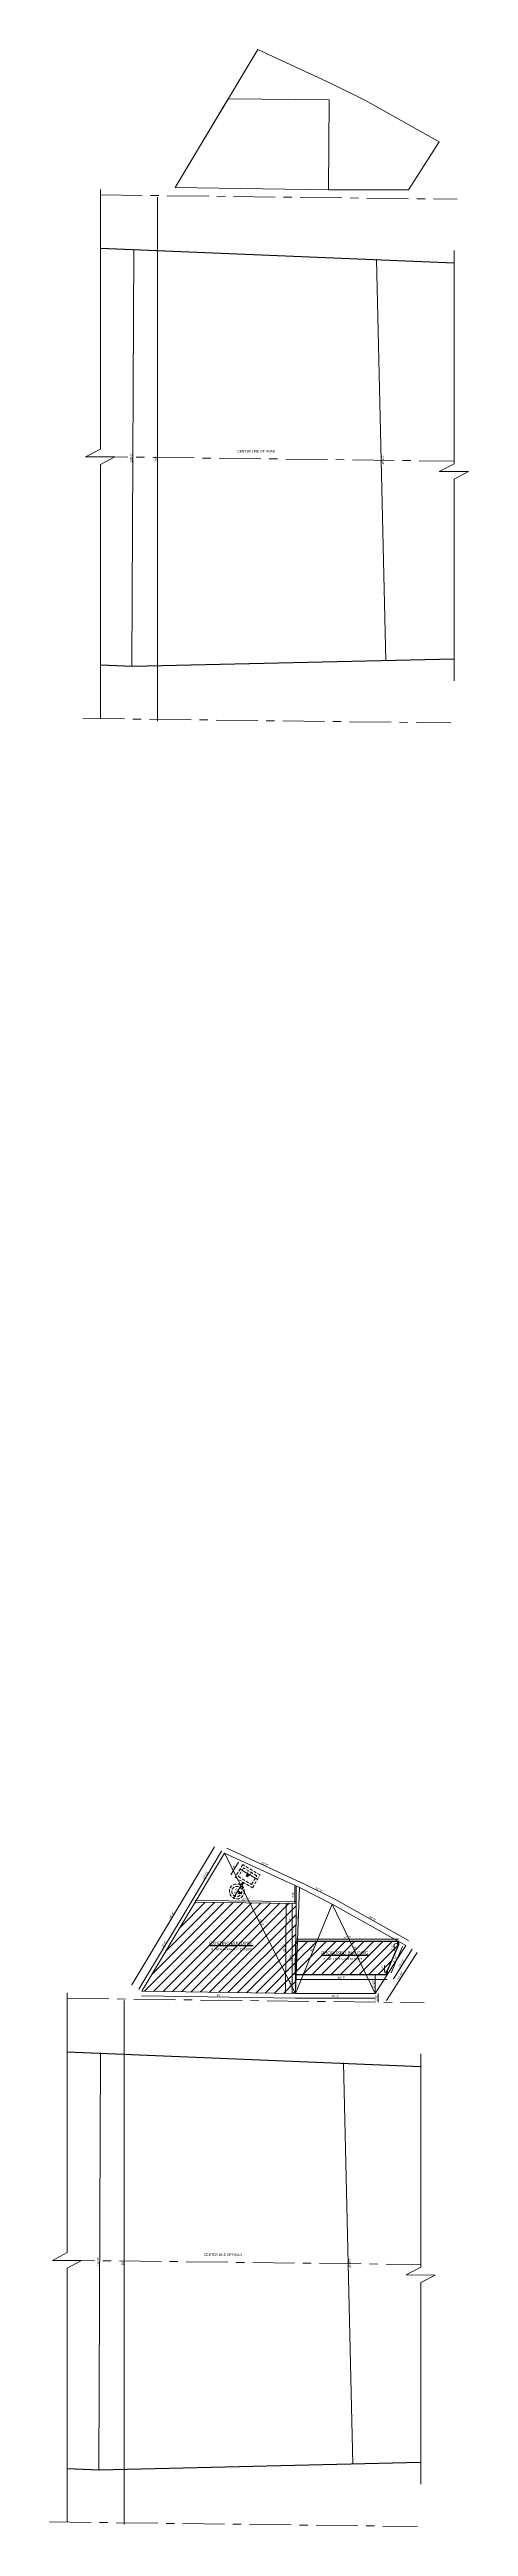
# Model space of a CAD drawing. Header units: inches. Extents: x 4069 to 91030, y -7803 to 12535.
# Drawn here: x 44501 to 46072, y -571 to 8737 of the extents above; entities that cross this region are included whole.
import ezdxf

# ---------------------------------------------------------------- set-up
doc = ezdxf.new("R2010")
doc.units = ezdxf.units.IN
doc.header["$LTSCALE"] = 5
doc.header["$MEASUREMENT"] = 0
doc.linetypes.add('CENTER', pattern=[2, 1.25, -0.25, 0.25, -0.25])
doc.linetypes.add('HIDDEN', pattern=[0.375, 0.25, -0.125])
for name, color, linetype, lineweight in [('A-WALL', 7, 'Continuous', 9), ('DOOR', 62, 'Continuous', 0), ('HATCH', 253, 'Continuous', 0)]:
    doc.layers.add(name, color=color, linetype=linetype, lineweight=lineweight)
doc.layers.add('DIM', color=5, linetype='Continuous')
doc.layers.add('TEXT', color=6, linetype='Continuous')
doc.styles.add('ROMANS', font='romans.shx', dxfattribs={"width": 0.8})
doc.styles.add('tt', font='stylu.ttf', dxfattribs={"height": 8})
doc.dimstyles.new('Copy(2) of STANDARD', dxfattribs={"dimtxt": 2, "dimasz": 4, "dimexe": 0, "dimexo": 0, "dimgap": 2, "dimtad": 1, "dimdec": 0, "dimzin": 0, "dimdsep": 46, "dimlunit": 3, "dimtxsty": 'tt', "dimblk": 'ARCHTICK', "dimcen": 0.0505, "dimse1": 1, "dimse2": 1, "dimclrd": 5, "dimclre": 5, "dimclrt": 7, "dimadec": 1, "dimazin": 0, "dimtm": 1e-09, "dimtfac": 1, "dimtdec": 0, "dimtofl": 0, "dimtmove": 1, "dimatfit": 3, "dimfxl": 1, "dimtolj": 2, "dimtzin": 0, "dimlwd": 13, "dimarcsym": 0})

# ---------------------------------------------------------------- blocks, each defined once
blk = doc.blocks.new('_ArchTick')
at = {"color": 0, "linetype": 'ByBlock', "const_width": 0.15}
blk.add_lwpolyline([(-0.5, -0.5), (0.5, 0.5)], dxfattribs=at)
blk = doc.blocks.new('*D1566')
at = {"layer": 'Defpoints', "color": 0, "ltscale": 5, "transparency": 16777216}
for p in [(45157.1, 1959.6, -58.2), (45165.5, 1977.7), (45437.6, 1829.8, -58.2)]:
    blk.add_point(p, dxfattribs=at)
at = {"layer": 'DIM', "color": 5, "lineweight": 13, "ltscale": 5, "transparency": 16777216}
blk.add_line((45446, 1847.9), (45165.5, 1977.7), dxfattribs=at)
at = {"layer": 'DIM', "color": 5, "lineweight": 13, "ltscale": 5, "transparency": 16777216, "xscale": 4, "yscale": 4, "zscale": 4}
for p, rotation in [((45165.5, 1977.7), 155.1576801813038), ((45446, 1847.9), 335.1576801813039)]:
    blk.add_blockref('_ArchTick', p, dxfattribs=dict(at, rotation=rotation))
at = {"layer": 'DIM', "color": 7, "ltscale": 5, "transparency": 16777216, "insert": (45308.3, 1918.4), "char_height": 8, "attachment_point": 5, "rotation": 335.15768, "style": 'tt'}
blk.add_mtext('\\A2;25\'-9"', dxfattribs=at)
blk = doc.blocks.new('*D1567')
at = {"layer": 'Defpoints', "color": 0, "ltscale": 5, "transparency": 16777216}
for p in [(45437.6, 1829.8, -58.2), (45446.7, 1847.9), (45561, 1767.8, -58.2)]:
    blk.add_point(p, dxfattribs=at)
at = {"layer": 'DIM', "color": 5, "lineweight": 13, "ltscale": 5, "transparency": 16777216}
blk.add_line((45570.1, 1786), (45446.7, 1847.9), dxfattribs=at)
at = {"layer": 'DIM', "color": 5, "lineweight": 13, "ltscale": 5, "transparency": 16777216, "xscale": 4, "yscale": 4, "zscale": 4}
for p, rotation in [((45446.7, 1847.9), 153.3431404319543), ((45570.1, 1786), 333.3431404319542)]:
    blk.add_blockref('_ArchTick', p, dxfattribs=dict(at, rotation=rotation))
at = {"layer": 'DIM', "color": 7, "ltscale": 5, "transparency": 16777216, "insert": (45511.1, 1822.4), "char_height": 8, "attachment_point": 5, "rotation": 333.34314, "style": 'tt'}
blk.add_mtext('\\A2;11\'-6"', dxfattribs=at)
blk = doc.blocks.new('*D1568')
at = {"layer": 'Defpoints', "color": 0, "ltscale": 5, "transparency": 16777216}
for p in [(45571.1, 1785.9), (45561, 1767.8, -58.2), (45837.1, 1612.8, -58.2)]:
    blk.add_point(p, dxfattribs=at)
at = {"layer": 'DIM', "color": 5, "lineweight": 13, "ltscale": 5, "transparency": 16777216}
blk.add_line((45847.2, 1630.8), (45571.1, 1785.9), dxfattribs=at)
at = {"layer": 'DIM', "color": 5, "lineweight": 13, "ltscale": 5, "transparency": 16777216, "xscale": 4, "yscale": 4, "zscale": 4}
for p, rotation in [((45571.1, 1785.9), 150.6791819765447), ((45847.2, 1630.8), 330.6791819765446)]:
    blk.add_blockref('_ArchTick', p, dxfattribs=dict(at, rotation=rotation))
at = {"layer": 'DIM', "color": 7, "ltscale": 5, "transparency": 16777216, "insert": (45712.2, 1713.7), "char_height": 8, "attachment_point": 5, "rotation": 330.67918, "style": 'tt'}
blk.add_mtext('\\A2;26\'-5"', dxfattribs=at)
blk = doc.blocks.new('*D1569')
at = {"layer": 'Defpoints', "color": 0, "ltscale": 5, "transparency": 16777216}
for p in [(45157.1, 1959.6, -58.2), (44809, 1463.8), (44847, 1441.1, -58.2)]:
    blk.add_point(p, dxfattribs=at)
at = {"layer": 'DIM', "color": 5, "lineweight": 13, "ltscale": 5, "transparency": 16777216}
blk.add_line((45119.1, 1982.4), (44809, 1463.8), dxfattribs=at)
at = {"layer": 'DIM', "color": 5, "lineweight": 13, "ltscale": 5, "transparency": 16777216, "xscale": 4, "yscale": 4, "zscale": 4}
for p, rotation in [((45119.1, 1982.4), 59.11731704924462), ((44809, 1463.8), 239.1173170492446)]:
    blk.add_blockref('_ArchTick', p, dxfattribs=dict(at, rotation=rotation))
at = {"layer": 'DIM', "color": 7, "ltscale": 5, "transparency": 16777216, "insert": (44958.7, 1726.3), "char_height": 8, "attachment_point": 5, "rotation": 59.11732, "style": 'tt'}
blk.add_mtext('\\A2;50\'-4"', dxfattribs=at)
blk = doc.blocks.new('*D1570')
at = {"layer": 'Defpoints', "color": 0, "ltscale": 5, "transparency": 16777216}
for p in [(44847, 1441.1, -58.2), (45422.7, 1414.6), (45422.9, 1432.4, -58.2)]:
    blk.add_point(p, dxfattribs=at)
at = {"layer": 'DIM', "color": 5, "lineweight": 13, "ltscale": 5, "transparency": 16777216}
blk.add_line((44846.7, 1423.2), (45422.7, 1414.6), dxfattribs=at)
at = {"layer": 'DIM', "color": 5, "lineweight": 13, "ltscale": 5, "transparency": 16777216, "xscale": 4, "yscale": 4, "zscale": 4}
for p, rotation in [((44846.7, 1423.2), 179.1401444559383), ((45422.7, 1414.6), 359.1401444559383)]:
    blk.add_blockref('_ArchTick', p, dxfattribs=dict(at, rotation=rotation))
at = {"layer": 'DIM', "color": 7, "ltscale": 5, "transparency": 16777216, "insert": (45134.8, 1425.1), "char_height": 8, "attachment_point": 5, "rotation": 359.14014, "style": 'tt'}
blk.add_mtext("\\A2;48'", dxfattribs=at)
blk = doc.blocks.new('*D1584')
at = {"layer": 'Defpoints', "color": 0, "ltscale": 5, "transparency": 16777216}
for p in [(45422.9, 1432.4, -58.2), (45722.1, 1432.4, -58.2), (45722.1, 1414.6)]:
    blk.add_point(p, dxfattribs=at)
at = {"layer": 'DIM', "color": 5, "lineweight": 13, "ltscale": 5, "transparency": 16777216}
blk.add_line((45422.9, 1414.6), (45722.1, 1414.6), dxfattribs=at)
at = {"layer": 'DIM', "color": 5, "lineweight": 13, "ltscale": 5, "transparency": 16777216, "xscale": 4, "yscale": 4, "zscale": 4, "rotation": 180}
blk.add_blockref('_ArchTick', (45422.9, 1414.6), dxfattribs=at)
at = {"layer": 'DIM', "color": 5, "lineweight": 13, "ltscale": 5, "transparency": 16777216, "xscale": 4, "yscale": 4, "zscale": 4}
blk.add_blockref('_ArchTick', (45722.1, 1414.6), dxfattribs=at)
at = {"layer": 'DIM', "color": 7, "ltscale": 5, "transparency": 16777216, "insert": (45572.5, 1420.8), "char_height": 8, "attachment_point": 5, "style": 'tt'}
blk.add_mtext('\\A2;25\'-0"', dxfattribs=at)
blk = doc.blocks.new('*D1585')
at = {"layer": 'Defpoints', "color": 0, "ltscale": 5, "transparency": 16777216}
for p in [(45837.1, 1612.8, -58.2), (45879.3, 1585.8), (45722.1, 1432.4, -58.2)]:
    blk.add_point(p, dxfattribs=at)
at = {"layer": 'DIM', "color": 5, "lineweight": 13, "ltscale": 5, "transparency": 16777216}
blk.add_line((45764.4, 1405.5), (45879.3, 1585.8), dxfattribs=at)
at = {"layer": 'DIM', "color": 5, "lineweight": 13, "ltscale": 5, "transparency": 16777216, "xscale": 4, "yscale": 4, "zscale": 4}
for p, rotation in [((45879.3, 1585.8), 57.48404716702264), ((45764.4, 1405.5), 237.4840471670226)]:
    blk.add_blockref('_ArchTick', p, dxfattribs=dict(at, rotation=rotation))
at = {"layer": 'DIM', "color": 7, "ltscale": 5, "transparency": 16777216, "insert": (45816.5, 1499.1), "char_height": 8, "attachment_point": 5, "rotation": 57.48405, "style": 'tt'}
blk.add_mtext('\\A2;17\'-10"', dxfattribs=at)
blk = doc.blocks.new('*D1563')
at = {"layer": 'Defpoints', "color": 0, "ltscale": 5, "transparency": 16777216}
for p in [(45188, 1792), (45190.3, 1790.6), (45218.6, 1838.9)]:
    blk.add_point(p, dxfattribs=at)
at = {"layer": 'DIM', "color": 5, "lineweight": 13, "ltscale": 5, "transparency": 16777216}
blk.add_line((45219, 1838.6), (45190.3, 1790.6), dxfattribs=at)
at = {"layer": 'DIM', "color": 5, "lineweight": 13, "ltscale": 5, "transparency": 16777216, "xscale": 4, "yscale": 4, "zscale": 4}
for p, rotation in [((45190.3, 1790.6), 239.1173170491949), ((45219, 1838.6), 59.11731704919498)]:
    blk.add_blockref('_ArchTick', p, dxfattribs=dict(at, rotation=rotation))
at = {"layer": 'DIM', "color": 7, "ltscale": 5, "transparency": 16777216, "insert": (45199.4, 1817.8), "char_height": 8, "attachment_point": 5, "rotation": 59.11732, "style": 'tt'}
blk.add_mtext('\\A2;4\'-8"', dxfattribs=at)
blk = doc.blocks.new('*D1564')
at = {"layer": 'Defpoints', "color": 0, "ltscale": 5, "transparency": 16777216}
for p in [(45180.8, 1877.4), (45196.5, 1868.1), (45225.2, 1916.1)]:
    blk.add_point(p, dxfattribs=at)
at = {"layer": 'DIM', "color": 5, "lineweight": 13, "ltscale": 5, "transparency": 16777216}
blk.add_line((45209.6, 1925.5), (45180.8, 1877.4), dxfattribs=at)
at = {"layer": 'DIM', "color": 5, "lineweight": 13, "ltscale": 5, "transparency": 16777216, "xscale": 4, "yscale": 4, "zscale": 4}
for p, rotation in [((45180.8, 1877.4), 239.1173170491949), ((45209.6, 1925.5), 59.11731704919498)]:
    blk.add_blockref('_ArchTick', p, dxfattribs=dict(at, rotation=rotation))
at = {"layer": 'DIM', "color": 7, "ltscale": 5, "transparency": 16777216, "insert": (45189.9, 1904.6), "char_height": 8, "attachment_point": 5, "rotation": 59.11732, "style": 'tt'}
blk.add_mtext('\\A2;4\'-8"', dxfattribs=at)
blk = doc.blocks.new('*D1565')
at = {"layer": 'Defpoints', "color": 0, "ltscale": 5, "transparency": 16777216}
for p in [(45210.3, 1891.2), (45275.6, 1852.2), (45280.3, 1860.2)]:
    blk.add_point(p, dxfattribs=at)
at = {"layer": 'DIM', "color": 5, "lineweight": 13, "ltscale": 5, "transparency": 16777216}
blk.add_line((45215.1, 1899.2), (45280.3, 1860.2), dxfattribs=at)
at = {"layer": 'DIM', "color": 5, "lineweight": 13, "ltscale": 5, "transparency": 16777216, "xscale": 4, "yscale": 4, "zscale": 4}
for p, rotation in [((45215.1, 1899.2), 149.1173170492385), ((45280.3, 1860.2), 329.1173170492385)]:
    blk.add_blockref('_ArchTick', p, dxfattribs=dict(at, rotation=rotation))
at = {"layer": 'DIM', "color": 7, "ltscale": 5, "transparency": 16777216, "insert": (45250.9, 1885), "char_height": 8, "attachment_point": 5, "rotation": 329.11732, "style": 'tt'}
blk.add_mtext('\\A2;6\'-4"', dxfattribs=at)
blk = doc.blocks.new('*D1579')
at = {"layer": 'Defpoints', "color": 0, "ltscale": 5, "transparency": 16777216}
for p in [(45046.7, 1781.5), (45046.7, 1774.9, -58.2), (45425.1, 1770.4, -58.2)]:
    blk.add_point(p, dxfattribs=at)
at = {"layer": 'DIM', "color": 5, "lineweight": 13, "ltscale": 5, "transparency": 16777216}
blk.add_line((45425.2, 1777), (45046.7, 1781.5), dxfattribs=at)
at = {"layer": 'DIM', "color": 5, "lineweight": 13, "ltscale": 5, "transparency": 16777216, "xscale": 4, "yscale": 4, "zscale": 4}
for p, rotation in [((45046.7, 1781.5), 179.3189926732725), ((45425.2, 1777), 359.3189926732724)]:
    blk.add_blockref('_ArchTick', p, dxfattribs=dict(at, rotation=rotation))
at = {"layer": 'DIM', "color": 7, "ltscale": 5, "transparency": 16777216, "insert": (45236, 1785.6), "char_height": 8, "attachment_point": 5, "rotation": 359.31899, "style": 'tt'}
blk.add_mtext('\\A2;31\'-7"', dxfattribs=at)
blk = doc.blocks.new('*D1580')
at = {"layer": 'Defpoints', "color": 0, "ltscale": 5, "transparency": 16777216}
for p in [(45046.7, 1774.9, -58.2), (44835.9, 1447.8), (44847, 1441.1, -58.2)]:
    blk.add_point(p, dxfattribs=at)
at = {"layer": 'DIM', "color": 5, "lineweight": 13, "ltscale": 5, "transparency": 16777216}
blk.add_line((45035.5, 1781.6), (44835.9, 1447.8), dxfattribs=at)
at = {"layer": 'DIM', "color": 5, "lineweight": 13, "ltscale": 5, "transparency": 16777216, "xscale": 4, "yscale": 4, "zscale": 4}
for p, rotation in [((45035.5, 1781.6), 59.11731704924701), ((44835.9, 1447.8), 239.117317049247)]:
    blk.add_blockref('_ArchTick', p, dxfattribs=dict(at, rotation=rotation))
at = {"layer": 'DIM', "color": 7, "ltscale": 5, "transparency": 16777216, "insert": (44930.4, 1617.8), "char_height": 8, "attachment_point": 5, "rotation": 59.11732, "style": 'tt'}
blk.add_mtext('\\A2;32\'-5"', dxfattribs=at)
blk = doc.blocks.new('*D1581')
at = {"layer": 'Defpoints', "color": 0, "ltscale": 5, "transparency": 16777216}
for p in [(45146, 1966.3), (45157.1, 1959.6, -58.2), (45046.7, 1774.9, -58.2)]:
    blk.add_point(p, dxfattribs=at)
at = {"layer": 'DIM', "color": 5, "lineweight": 13, "ltscale": 5, "transparency": 16777216}
blk.add_line((45035.5, 1781.6), (45146, 1966.3), dxfattribs=at)
at = {"layer": 'DIM', "color": 5, "lineweight": 13, "ltscale": 5, "transparency": 16777216, "xscale": 4, "yscale": 4, "zscale": 4}
for p, rotation in [((45146, 1966.3), 59.11731704919368), ((45035.5, 1781.6), 239.1173170491937)]:
    blk.add_blockref('_ArchTick', p, dxfattribs=dict(at, rotation=rotation))
at = {"layer": 'DIM', "color": 7, "ltscale": 5, "transparency": 16777216, "insert": (45085.4, 1877.2), "char_height": 8, "attachment_point": 5, "rotation": 59.11732, "style": 'tt'}
blk.add_mtext('\\A2;17\'-11"', dxfattribs=at)
blk = doc.blocks.new('*D1582')
at = {"layer": 'Defpoints', "color": 0, "ltscale": 5, "transparency": 16777216}
for p in [(45420.1, 1835.5), (45425.1, 1835.5, -58.2), (45425.1, 1770.4, -58.2)]:
    blk.add_point(p, dxfattribs=at)
at = {"layer": 'DIM', "color": 5, "lineweight": 13, "ltscale": 5, "transparency": 16777216}
blk.add_line((45420.1, 1770.4), (45420.1, 1835.5), dxfattribs=at)
at = {"layer": 'DIM', "color": 5, "lineweight": 13, "ltscale": 5, "transparency": 16777216, "xscale": 4, "yscale": 4, "zscale": 4}
for p, rotation in [((45420.1, 1835.5), 90), ((45420.1, 1770.4), 270)]:
    blk.add_blockref('_ArchTick', p, dxfattribs=dict(at, rotation=rotation))
at = {"layer": 'DIM', "color": 7, "ltscale": 5, "transparency": 16777216, "insert": (45413.9, 1803), "char_height": 8, "attachment_point": 5, "rotation": 90, "style": 'tt'}
blk.add_mtext('\\A2;5\'-6"', dxfattribs=at)
blk = doc.blocks.new('*D1583')
at = {"layer": 'Defpoints', "color": 0, "ltscale": 5, "transparency": 16777216}
for p in [(45388.2, 1770.7), (45425.1, 1770.4, -58.2), (45422.9, 1432.4, -58.2)]:
    blk.add_point(p, dxfattribs=at)
at = {"layer": 'DIM', "color": 5, "lineweight": 13, "ltscale": 5, "transparency": 16777216}
blk.add_line((45386, 1432.7), (45388.2, 1770.7), dxfattribs=at)
at = {"layer": 'DIM', "color": 5, "lineweight": 13, "ltscale": 5, "transparency": 16777216, "xscale": 4, "yscale": 4, "zscale": 4}
for p, rotation in [((45388.2, 1770.7), 89.62590714723008), ((45386, 1432.7), 269.6259071472301)]:
    blk.add_blockref('_ArchTick', p, dxfattribs=dict(at, rotation=rotation))
at = {"layer": 'DIM', "color": 7, "ltscale": 5, "transparency": 16777216, "insert": (45381, 1601.7), "char_height": 8, "attachment_point": 5, "rotation": 89.62591, "style": 'tt'}
blk.add_mtext('\\A2;28\'-2"', dxfattribs=at)
blk = doc.blocks.new('*D1555')
at = {"layer": 'Defpoints', "color": 0, "ltscale": 5, "transparency": 16777216}
for p in [(45410.1, 1628.4), (45424.2, 1628.4, -58.2), (45423.4, 1502.4, -58.2)]:
    blk.add_point(p, dxfattribs=at)
at = {"layer": 'DIM', "color": 5, "lineweight": 13, "ltscale": 5, "transparency": 16777216}
blk.add_line((45410.1, 1502.4), (45410.1, 1628.4), dxfattribs=at)
at = {"layer": 'DIM', "color": 5, "lineweight": 13, "ltscale": 5, "transparency": 16777216, "xscale": 4, "yscale": 4, "zscale": 4}
for p, rotation in [((45410.1, 1628.4), 90), ((45410.1, 1502.4), 270)]:
    blk.add_blockref('_ArchTick', p, dxfattribs=dict(at, rotation=rotation))
at = {"layer": 'DIM', "color": 7, "ltscale": 5, "transparency": 16777216, "insert": (45403.9, 1565.4), "char_height": 8, "attachment_point": 5, "rotation": 90, "style": 'tt'}
blk.add_mtext('\\A2;10\'-6"', dxfattribs=at)
blk = doc.blocks.new('*D1556')
at = {"layer": 'Defpoints', "color": 0, "ltscale": 5, "transparency": 16777216}
for p in [(45423.4, 1502.4, -58.2), (45410.1, 1432.4), (45422.9, 1432.4, -58.2)]:
    blk.add_point(p, dxfattribs=at)
at = {"layer": 'DIM', "color": 5, "lineweight": 13, "ltscale": 5, "transparency": 16777216}
blk.add_line((45410.1, 1502.4), (45410.1, 1432.4), dxfattribs=at)
at = {"layer": 'DIM', "color": 5, "lineweight": 13, "ltscale": 5, "transparency": 16777216, "xscale": 4, "yscale": 4, "zscale": 4}
for p, rotation in [((45410.1, 1502.4), 90), ((45410.1, 1432.4), 270)]:
    blk.add_blockref('_ArchTick', p, dxfattribs=dict(at, rotation=rotation))
at = {"layer": 'DIM', "color": 7, "ltscale": 5, "transparency": 16777216, "insert": (45403.9, 1467.4), "char_height": 8, "attachment_point": 5, "rotation": 90, "style": 'tt'}
blk.add_mtext('\\A2;5\'-10"', dxfattribs=at)
blk = doc.blocks.new('*D1557')
at = {"layer": 'Defpoints', "color": 0, "ltscale": 5, "transparency": 16777216}
for p in [(45410.1, 1770.4), (45425.1, 1770.4, -58.2), (45424.2, 1628.4, -58.2)]:
    blk.add_point(p, dxfattribs=at)
at = {"layer": 'DIM', "color": 5, "lineweight": 13, "ltscale": 5, "transparency": 16777216}
blk.add_line((45410.1, 1628.4), (45410.1, 1770.4), dxfattribs=at)
at = {"layer": 'DIM', "color": 5, "lineweight": 13, "ltscale": 5, "transparency": 16777216, "xscale": 4, "yscale": 4, "zscale": 4}
for p, rotation in [((45410.1, 1770.4), 90), ((45410.1, 1628.4), 270)]:
    blk.add_blockref('_ArchTick', p, dxfattribs=dict(at, rotation=rotation))
at = {"layer": 'DIM', "color": 7, "ltscale": 5, "transparency": 16777216, "insert": (45404, 1699.4), "char_height": 8, "attachment_point": 5, "rotation": 90, "style": 'tt'}
blk.add_mtext('\\A2;11\'-10"', dxfattribs=at)
blk = doc.blocks.new('*D1572')
at = {"layer": 'Defpoints', "color": 0, "ltscale": 5, "transparency": 16777216}
for p in [(45424.2, 1628.4), (45809.2, 1636.6), (45809.2, 1628.4)]:
    blk.add_point(p, dxfattribs=at)
at = {"layer": 'DIM', "color": 5, "lineweight": 13, "ltscale": 5, "transparency": 16777216}
blk.add_line((45424.2, 1636.6), (45809.2, 1636.6), dxfattribs=at)
at = {"layer": 'DIM', "color": 5, "lineweight": 13, "ltscale": 5, "transparency": 16777216, "xscale": 4, "yscale": 4, "zscale": 4, "rotation": 180}
blk.add_blockref('_ArchTick', (45424.2, 1636.6), dxfattribs=at)
at = {"layer": 'DIM', "color": 5, "lineweight": 13, "ltscale": 5, "transparency": 16777216, "xscale": 4, "yscale": 4, "zscale": 4}
blk.add_blockref('_ArchTick', (45809.2, 1636.6), dxfattribs=at)
at = {"layer": 'DIM', "color": 7, "ltscale": 5, "transparency": 16777216, "insert": (45616.7, 1642.8), "char_height": 8, "attachment_point": 5, "style": 'tt'}
blk.add_mtext('\\A2;32\'-1"', dxfattribs=at)
blk = doc.blocks.new('*D1573')
at = {"layer": 'Defpoints', "color": 0, "ltscale": 5, "transparency": 16777216}
for p in [(45806.3, 1614.4), (45809.2, 1628.4), (45809.2, 1614.4)]:
    blk.add_point(p, dxfattribs=at)
at = {"layer": 'DIM', "color": 5, "lineweight": 13, "ltscale": 5, "transparency": 16777216}
for p, q in [((45806.3, 1621.4), (45793.1, 1617.5)), ((45793.1, 1617.5), (45793.1, 1592.3)), ((45806.3, 1628.4), (45806.3, 1614.4))]:
    blk.add_line(p, q, dxfattribs=at)
at = {"layer": 'DIM', "color": 5, "lineweight": 13, "ltscale": 5, "transparency": 16777216, "xscale": 4, "yscale": 4, "zscale": 4}
for p, rotation in [((45806.3, 1628.4), 90), ((45806.3, 1614.4), 270)]:
    blk.add_blockref('_ArchTick', p, dxfattribs=dict(at, rotation=rotation))
at = {"layer": 'DIM', "color": 7, "ltscale": 5, "transparency": 16777216, "insert": (45787, 1604.9), "char_height": 8, "attachment_point": 5, "rotation": 90, "style": 'tt'}
blk.add_mtext('\\A2;1\'-2"', dxfattribs=at)
blk = doc.blocks.new('*D1574')
at = {"layer": 'Defpoints', "color": 0, "ltscale": 5, "transparency": 16777216}
for p in [(45809.2, 1614.4), (45766.7, 1516.4), (45781.8, 1509.9)]:
    blk.add_point(p, dxfattribs=at)
at = {"layer": 'DIM', "color": 5, "lineweight": 13, "ltscale": 5, "transparency": 16777216}
blk.add_line((45824.3, 1607.9), (45781.8, 1509.9), dxfattribs=at)
at = {"layer": 'DIM', "color": 5, "lineweight": 13, "ltscale": 5, "transparency": 16777216, "xscale": 4, "yscale": 4, "zscale": 4}
for p, rotation in [((45824.3, 1607.9), 66.57772555762529), ((45781.8, 1509.9), 246.5777255576253)]:
    blk.add_blockref('_ArchTick', p, dxfattribs=dict(at, rotation=rotation))
at = {"layer": 'DIM', "color": 7, "ltscale": 5, "transparency": 16777216, "insert": (45797.4, 1561.3), "char_height": 8, "attachment_point": 5, "rotation": 66.57773, "style": 'tt'}
blk.add_mtext('\\A2;8\'-11"', dxfattribs=at)
blk = doc.blocks.new('*D1575')
at = {"layer": 'Defpoints', "color": 0, "ltscale": 5, "transparency": 16777216}
for p in [(45763.5, 1502.4), (45766.7, 1516.4), (45766.7, 1502.4)]:
    blk.add_point(p, dxfattribs=at)
at = {"layer": 'DIM', "color": 5, "lineweight": 13, "ltscale": 5, "transparency": 16777216}
for p, q in [((45756.4, 1511.6), (45756.4, 1536.7)), ((45763.5, 1509.4), (45756.4, 1511.6)), ((45763.5, 1516.4), (45763.5, 1502.4))]:
    blk.add_line(p, q, dxfattribs=at)
at = {"layer": 'DIM', "color": 5, "lineweight": 13, "ltscale": 5, "transparency": 16777216, "xscale": 4, "yscale": 4, "zscale": 4}
for p, rotation in [((45763.5, 1516.4), 90), ((45763.5, 1502.4), 270)]:
    blk.add_blockref('_ArchTick', p, dxfattribs=dict(at, rotation=rotation))
at = {"layer": 'DIM', "color": 7, "ltscale": 5, "transparency": 16777216, "insert": (45750.3, 1524.1), "char_height": 8, "attachment_point": 5, "rotation": 90, "style": 'tt'}
blk.add_mtext('\\A2;1\'-2"', dxfattribs=at)
blk = doc.blocks.new('*D1576')
at = {"layer": 'Defpoints', "color": 0, "ltscale": 5, "transparency": 16777216}
for p in [(45423.4, 1502.4), (45766.7, 1502.4), (45423.4, 1484.6)]:
    blk.add_point(p, dxfattribs=at)
at = {"layer": 'DIM', "color": 5, "lineweight": 13, "ltscale": 5, "transparency": 16777216}
blk.add_line((45766.7, 1484.6), (45423.4, 1484.6), dxfattribs=at)
at = {"layer": 'DIM', "color": 5, "lineweight": 13, "ltscale": 5, "transparency": 16777216, "xscale": 4, "yscale": 4, "zscale": 4, "rotation": 180}
blk.add_blockref('_ArchTick', (45423.4, 1484.6), dxfattribs=at)
at = {"layer": 'DIM', "color": 5, "lineweight": 13, "ltscale": 5, "transparency": 16777216, "xscale": 4, "yscale": 4, "zscale": 4}
blk.add_blockref('_ArchTick', (45766.7, 1484.6), dxfattribs=at)
at = {"layer": 'DIM', "color": 7, "ltscale": 5, "transparency": 16777216, "insert": (45595, 1490.8), "char_height": 8, "attachment_point": 5, "style": 'tt'}
blk.add_mtext('\\A2;28\'-7"', dxfattribs=at)
blk = doc.blocks.new('*D1577')
at = {"layer": 'Defpoints', "color": 0, "ltscale": 5, "transparency": 16777216}
for p in [(45722.1, 1502.4), (45722.1, 1502.4), (45722.1, 1432.4, -58.2)]:
    blk.add_point(p, dxfattribs=at)
at = {"layer": 'DIM', "color": 5, "lineweight": 13, "ltscale": 5, "transparency": 16777216}
blk.add_line((45722.1, 1432.4), (45722.1, 1502.4), dxfattribs=at)
at = {"layer": 'DIM', "color": 5, "lineweight": 13, "ltscale": 5, "transparency": 16777216, "xscale": 4, "yscale": 4, "zscale": 4}
for p, rotation in [((45722.1, 1502.4), 90), ((45722.1, 1432.4), 270)]:
    blk.add_blockref('_ArchTick', p, dxfattribs=dict(at, rotation=rotation))
at = {"layer": 'DIM', "color": 7, "ltscale": 5, "transparency": 16777216, "insert": (45715.9, 1467.4), "char_height": 8, "attachment_point": 5, "rotation": 90, "style": 'tt'}
blk.add_mtext('\\A2;5\'-10"', dxfattribs=at)
blk = doc.blocks.new('*D1558')
at = {"layer": 'Defpoints', "color": 0, "ltscale": 5, "transparency": 16777216}
for p in [(45157.1, 1959.6, -58.2), (45422.9, 1432.4, -58.2), (45422.9, 1432.4)]:
    blk.add_point(p, dxfattribs=at)
at = {"layer": 'DIM', "color": 5, "lineweight": 13, "ltscale": 5, "transparency": 16777216}
blk.add_line((45157.1, 1959.6), (45422.9, 1432.4), dxfattribs=at)
at = {"layer": 'DIM', "color": 5, "lineweight": 13, "ltscale": 5, "transparency": 16777216, "xscale": 4, "yscale": 4, "zscale": 4}
for p, rotation in [((45157.1, 1959.6), 116.757650524595), ((45422.9, 1432.4), 296.757650524595)]:
    blk.add_blockref('_ArchTick', p, dxfattribs=dict(at, rotation=rotation))
at = {"layer": 'DIM', "color": 7, "ltscale": 5, "transparency": 16777216, "insert": (45295.5, 1698.8), "char_height": 8, "attachment_point": 5, "rotation": 296.75765, "style": 'tt'}
blk.add_mtext('\\A2;49\'-2"', dxfattribs=at)
blk = doc.blocks.new('*D1559')
at = {"layer": 'Defpoints', "color": 0, "ltscale": 5, "transparency": 16777216}
for p in [(45561, 1767.8, -58.2), (45561, 1767.8), (45422.9, 1432.4)]:
    blk.add_point(p, dxfattribs=at)
at = {"layer": 'DIM', "color": 5, "lineweight": 13, "ltscale": 5, "transparency": 16777216}
blk.add_line((45422.9, 1432.4), (45561, 1767.8), dxfattribs=at)
at = {"layer": 'DIM', "color": 5, "lineweight": 13, "ltscale": 5, "transparency": 16777216, "xscale": 4, "yscale": 4, "zscale": 4}
for p, rotation in [((45561, 1767.8), 67.63045280318387), ((45422.9, 1432.4), 247.6304528031839)]:
    blk.add_blockref('_ArchTick', p, dxfattribs=dict(at, rotation=rotation))
at = {"layer": 'DIM', "color": 7, "ltscale": 5, "transparency": 16777216, "insert": (45486.2, 1602.5), "char_height": 8, "attachment_point": 5, "rotation": 67.63045, "style": 'tt'}
blk.add_mtext('\\A2;30\'-3"', dxfattribs=at)
blk = doc.blocks.new('*D1560')
at = {"layer": 'Defpoints', "color": 0, "ltscale": 5, "transparency": 16777216}
for p in [(45561, 1767.8), (45722.1, 1432.4), (45722.1, 1432.4)]:
    blk.add_point(p, dxfattribs=at)
at = {"layer": 'DIM', "color": 5, "lineweight": 13, "ltscale": 5, "transparency": 16777216}
blk.add_line((45561, 1767.8), (45722.1, 1432.4), dxfattribs=at)
at = {"layer": 'DIM', "color": 5, "lineweight": 13, "ltscale": 5, "transparency": 16777216, "xscale": 4, "yscale": 4, "zscale": 4}
for p, rotation in [((45561, 1767.8), 115.661332565783), ((45722.1, 1432.4), 295.661332565783)]:
    blk.add_blockref('_ArchTick', p, dxfattribs=dict(at, rotation=rotation))
at = {"layer": 'DIM', "color": 7, "ltscale": 5, "transparency": 16777216, "insert": (45647.1, 1602.8), "char_height": 8, "attachment_point": 5, "rotation": 295.66133, "style": 'tt'}
blk.add_mtext("\\A2;31'", dxfattribs=at)
blk = doc.blocks.new('*D1561')
at = {"layer": 'Defpoints', "color": 0, "ltscale": 5, "transparency": 16777216}
for p in [(45437.6, 1829.8, -58.2), (45422.9, 1432.4), (45422.9, 1432.4)]:
    blk.add_point(p, dxfattribs=at)
at = {"layer": 'DIM', "color": 5, "lineweight": 13, "ltscale": 5, "transparency": 16777216}
blk.add_line((45437.6, 1829.8), (45422.9, 1432.4), dxfattribs=at)
at = {"layer": 'DIM', "color": 5, "lineweight": 13, "ltscale": 5, "transparency": 16777216, "xscale": 4, "yscale": 4, "zscale": 4}
for p, rotation in [((45437.6, 1829.8), 87.88570645799584), ((45422.9, 1432.4), 267.8857064579958)]:
    blk.add_blockref('_ArchTick', p, dxfattribs=dict(at, rotation=rotation))
at = {"layer": 'DIM', "color": 7, "ltscale": 5, "transparency": 16777216, "insert": (45427.6, 1725.1), "char_height": 8, "attachment_point": 5, "rotation": 87.88571, "style": 'tt'}
blk.add_mtext('\\A2;33\'-2"', dxfattribs=at)
blk = doc.blocks.new('*D1578')
at = {"layer": 'Defpoints', "color": 0, "ltscale": 5, "transparency": 16777216}
for p in [(45236.2, 1405.2), (44780.4, -562.6), (45211.9, -562.6)]:
    blk.add_point(p, dxfattribs=at)
at = {"layer": 'DIM', "color": 5, "lineweight": 13, "ltscale": 5, "transparency": 16777216}
blk.add_line((44780.4, 1405.2), (44780.4, -562.6), dxfattribs=at)
at = {"layer": 'DIM', "color": 5, "lineweight": 13, "ltscale": 5, "transparency": 16777216, "xscale": 4, "yscale": 4, "zscale": 4}
for p, rotation in [((44780.4, 1405.2), 90), ((44780.4, -562.6), 270)]:
    blk.add_blockref('_ArchTick', p, dxfattribs=dict(at, rotation=rotation))
at = {"layer": 'DIM', "color": 7, "ltscale": 5, "transparency": 16777216, "insert": (44774.3, 421.3), "char_height": 8, "attachment_point": 5, "rotation": 90, "style": 'tt'}
blk.add_mtext("\\A2;164'", dxfattribs=at)
blk = doc.blocks.new('*D1562')
at = {"layer": 'Defpoints', "color": 0, "ltscale": 5, "transparency": 16777216}
for p in [(44663.4, 1208.7, -33.3), (44656.7, -357.8, 1.5), (44685.3, -357.9)]:
    blk.add_point(p, dxfattribs=at)
at = {"layer": 'DIM', "color": 5, "lineweight": 13, "ltscale": 5, "transparency": 16777216}
blk.add_line((44691.9, 1208.5), (44685.3, -357.9), dxfattribs=at)
at = {"layer": 'DIM', "color": 5, "lineweight": 13, "ltscale": 5, "transparency": 16777216, "xscale": 4, "yscale": 4, "zscale": 4}
for p, rotation in [((44691.9, 1208.5), 89.75798331016011), ((44685.3, -357.9), 269.7579833101601)]:
    blk.add_blockref('_ArchTick', p, dxfattribs=dict(at, rotation=rotation))
at = {"layer": 'DIM', "color": 7, "ltscale": 5, "transparency": 16777216, "insert": (44682.4, 425.3), "char_height": 8, "attachment_point": 5, "rotation": 89.75798, "style": 'tt'}
blk.add_mtext('\\A2;130\'-6"', dxfattribs=at)
blk = doc.blocks.new('*D1571')
at = {"layer": 'Defpoints', "color": 0, "ltscale": 5, "transparency": 16777216}
for p in [(45579.6, 1170.7, -52.5), (45614.7, -337.5, 1.5), (45638.1, -337)]:
    blk.add_point(p, dxfattribs=at)
at = {"layer": 'DIM', "color": 5, "lineweight": 13, "ltscale": 5, "transparency": 16777216}
blk.add_line((45603, 1171.2), (45638.1, -337), dxfattribs=at)
at = {"layer": 'DIM', "color": 5, "lineweight": 13, "ltscale": 5, "transparency": 16777216, "xscale": 4, "yscale": 4, "zscale": 4}
for p, rotation in [((45603, 1171.2), 91.33313824719272), ((45638.1, -337), 271.3331382471927)]:
    blk.add_blockref('_ArchTick', p, dxfattribs=dict(at, rotation=rotation))
at = {"layer": 'DIM', "color": 7, "ltscale": 5, "transparency": 16777216, "insert": (45626.7, 417.3), "char_height": 8, "attachment_point": 5, "rotation": 271.33314, "style": 'tt'}
blk.add_mtext('\\A2;125\'-9"', dxfattribs=at)
blk = doc.blocks.new('*D1587')
at = {"layer": 'Defpoints', "color": 0, "ltscale": 5, "transparency": 16777216}
for p in [(45837.1, 1612.8, -58.2), (45860.6, 1597.8), (45766.7, 1502.4)]:
    blk.add_point(p, dxfattribs=at)
at = {"layer": 'DIM', "color": 5, "lineweight": 13, "ltscale": 5, "transparency": 16777216}
blk.add_line((45790.2, 1487.5), (45860.6, 1597.8), dxfattribs=at)
at = {"layer": 'DIM', "color": 5, "lineweight": 13, "ltscale": 5, "transparency": 16777216, "xscale": 4, "yscale": 4, "zscale": 4}
for p, rotation in [((45860.6, 1597.8), 57.48404716702043), ((45790.2, 1487.5), 237.4840471670204)]:
    blk.add_blockref('_ArchTick', p, dxfattribs=dict(at, rotation=rotation))
at = {"layer": 'DIM', "color": 7, "ltscale": 5, "transparency": 16777216, "insert": (45820.2, 1545.9), "char_height": 8, "attachment_point": 5, "rotation": 57.48405, "style": 'tt'}
blk.add_mtext('\\A2;10\'-11"', dxfattribs=at)
blk = doc.blocks.new('*D1589')
at = {"layer": 'Defpoints', "color": 0, "ltscale": 5, "transparency": 16777216}
for p in [(45721.7, 1399.3), (45722.1, 1432.4), (45733, 1399.1)]:
    blk.add_point(p, dxfattribs=at)
at = {"layer": 'DIM', "color": 5, "lineweight": 13, "ltscale": 5, "transparency": 16777216}
blk.add_line((45733.4, 1432.3), (45733, 1399.1), dxfattribs=at)
at = {"layer": 'DIM', "color": 5, "lineweight": 13, "ltscale": 5, "transparency": 16777216, "xscale": 4, "yscale": 4, "zscale": 4}
for p, rotation in [((45733, 1399.1), 269.2941950465227), ((45733.4, 1432.3), 89.2941950465227)]:
    blk.add_blockref('_ArchTick', p, dxfattribs=dict(at, rotation=rotation))
at = {"layer": 'DIM', "color": 7, "ltscale": 5, "transparency": 16777216, "insert": (45727, 1415.8), "char_height": 8, "attachment_point": 5, "rotation": 89.2942, "style": 'tt'}
blk.add_mtext('\\A2;2\'-9"', dxfattribs=at)
blk = doc.blocks.new('*D1850')
at = {"layer": 'Defpoints', "color": 0, "ltscale": 5, "transparency": 16777216}
for p in [(45360.6, 8182.2), (44904.9, 6214.3), (45336.4, 6214.3)]:
    blk.add_point(p, dxfattribs=at)
at = {"layer": 'DIM', "color": 5, "lineweight": 13, "ltscale": 5, "transparency": 16777216}
blk.add_line((44904.9, 8182.2), (44904.9, 6214.3), dxfattribs=at)
at = {"layer": 'DIM', "color": 5, "lineweight": 13, "ltscale": 5, "transparency": 16777216, "xscale": 4, "yscale": 4, "zscale": 4}
for p, rotation in [((44904.9, 8182.2), 90), ((44904.9, 6214.3), 270)]:
    blk.add_blockref('_ArchTick', p, dxfattribs=dict(at, rotation=rotation))
at = {"layer": 'DIM', "color": 7, "ltscale": 5, "transparency": 16777216, "insert": (44898.7, 7198.2), "char_height": 8, "attachment_point": 5, "rotation": 90, "style": 'tt'}
blk.add_mtext("\\A2;164'", dxfattribs=at)
blk = doc.blocks.new('*D1849')
at = {"layer": 'Defpoints', "color": 0, "ltscale": 5, "transparency": 16777216}
for p in [(44787.8, 7985.6, -33.3), (44781.2, 6419.1, 1.5), (44809.7, 6419)]:
    blk.add_point(p, dxfattribs=at)
at = {"layer": 'DIM', "color": 5, "lineweight": 13, "ltscale": 5, "transparency": 16777216}
blk.add_line((44816.3, 7985.5), (44809.7, 6419), dxfattribs=at)
at = {"layer": 'DIM', "color": 5, "lineweight": 13, "ltscale": 5, "transparency": 16777216, "xscale": 4, "yscale": 4, "zscale": 4}
for p, rotation in [((44816.3, 7985.5), 89.75798331016011), ((44809.7, 6419), 269.7579833101601)]:
    blk.add_blockref('_ArchTick', p, dxfattribs=dict(at, rotation=rotation))
at = {"layer": 'DIM', "color": 7, "ltscale": 5, "transparency": 16777216, "insert": (44806.8, 7202.2), "char_height": 8, "attachment_point": 5, "rotation": 89.75798, "style": 'tt'}
blk.add_mtext('\\A2;130\'-6"', dxfattribs=at)
blk = doc.blocks.new('*D1851')
at = {"layer": 'Defpoints', "color": 0, "ltscale": 5, "transparency": 16777216}
for p in [(45704.1, 7947.6, -52.5), (45739.2, 6439.4, 1.5), (45762.6, 6439.9)]:
    blk.add_point(p, dxfattribs=at)
at = {"layer": 'DIM', "color": 5, "lineweight": 13, "ltscale": 5, "transparency": 16777216}
blk.add_line((45727.5, 7948.2), (45762.6, 6439.9), dxfattribs=at)
at = {"layer": 'DIM', "color": 5, "lineweight": 13, "ltscale": 5, "transparency": 16777216, "xscale": 4, "yscale": 4, "zscale": 4}
for p, rotation in [((45727.5, 7948.2), 91.33313824719272), ((45762.6, 6439.9), 271.3331382471927)]:
    blk.add_blockref('_ArchTick', p, dxfattribs=dict(at, rotation=rotation))
at = {"layer": 'DIM', "color": 7, "ltscale": 5, "transparency": 16777216, "insert": (45751.2, 7194.2), "char_height": 8, "attachment_point": 5, "rotation": 271.33314, "style": 'tt'}
blk.add_mtext('\\A2;125\'-9"', dxfattribs=at)

msp = doc.modelspace()

# ---------------------------------------------------------------- hatches: boundary and pattern name
at = {"layer": 'HATCH', "ltscale": 5}
h = msp.add_hatch(dxfattribs=at)
h.set_pattern_fill('ANSI31', color=256, scale=200, style=0)
h.paths.add_polyline_path([(45425.13, 1770.44), (45046.66, 1774.94), (44846.99, 1441.09), (45422.93, 1432.45)])
h.paths.add_polyline_path([(45389.99, 1582.84), (45390.24, 1619.95), (45371.7, 1620.07), (45371.46, 1582.96)], flags=24)
h.paths.add_polyline_path([(45413.03, 1545.44), (45413.03, 1582.55), (45394.49, 1582.55), (45394.49, 1545.44)], flags=24)
h.paths.add_polyline_path([(45412.98, 1448.7), (45412.98, 1485.81), (45394.45, 1485.81), (45394.45, 1448.7)], flags=24)
h.paths.add_polyline_path([(45413.1, 1675.47), (45413.1, 1720.52), (45394.57, 1720.52), (45394.57, 1675.47)], flags=24)
h.paths.add_polyline_path([(45279.11, 1711.19), (45295.82, 1678.05), (45312.37, 1686.4), (45295.66, 1719.54)], flags=24)
h.paths.add_polyline_path([(45436.02, 1706.24), (45437.39, 1743.33), (45418.87, 1744.01), (45417.5, 1706.93)], flags=9)
h.paths.add_polyline_path([(45105.22, 1590.69), (45272.93, 1590.69), (45272.93, 1603.69), (45105.22, 1603.69)], flags=24)
h.paths.add_polyline_path([(45096.54, 1611.11), (45263.14, 1611.11), (45263.14, 1629.86), (45096.54, 1629.86)], flags=24)
h = msp.add_hatch(dxfattribs=at)
h.set_pattern_fill('ANSI31', color=256, scale=200, style=0)
h.paths.add_polyline_path([(45809.17, 1614.44), (45809.17, 1628.44), (45424.21, 1628.44), (45423.38, 1502.44), (45766.72, 1502.44), (45766.72, 1516.44)])
h.paths.add_polyline_path([(45796.22, 1588.87), (45796.22, 1618.04), (45777.69, 1618.04), (45777.69, 1588.87)], flags=24)
h.paths.add_polyline_path([(45759.51, 1508.09), (45759.51, 1537.26), (45740.98, 1537.26), (45740.98, 1508.09)], flags=24)
h.paths.add_polyline_path([(45487.58, 1581.85), (45501.7, 1616.17), (45484.56, 1623.22), (45470.44, 1588.9)], flags=24)
h.paths.add_polyline_path([(45634.16, 1608.59), (45643.49, 1589.17), (45660.2, 1597.19), (45650.87, 1616.62)], flags=24)
h.paths.add_polyline_path([(45525.26, 1554.59), (45684.99, 1554.59), (45684.99, 1567.51), (45525.26, 1567.51)], flags=24)
h.paths.add_polyline_path([(45516.51, 1574.75), (45702.4, 1574.75), (45702.4, 1593.74), (45516.51, 1593.74)], flags=24)

# ---------------------------------------------------------------- linework, layer by layer
for p, q in [((44691.2, 7989.58, -31.28), (46017.95, 7934.61, -59.12)), ((44811.55, 6417.79, 1.52), (44691.2, 6422.96, 1.52)), ((46017.95, 6445.87, 1.52), (44811.55, 6417.79, 1.52)), ((44566.75, 1212.66, -31.28), (45893.51, 1157.69, -59.12)), ((44687.1, -359.12, 1.52), (44566.75, -353.96, 1.52)), ((45893.51, -331.05, 1.52), (44687.1, -359.12, 1.52))]:
    msp.add_line(p, q)
at = {"layer": 'A-WALL', "linetype": 'CENTER', "ltscale": 25}
for p, q in [((44691.2, 8190.41), (46030.08, 8173.91)), ((44637.38, 7207), (46017.95, 7189.99)), ((44625.26, 6223.07), (46005.83, 6206.06)), ((44566.75, 1413.49), (45905.63, 1397)), ((44512.93, 430.08), (45893.51, 413.07)), ((44500.81, -553.85), (45881.39, -570.85))]:
    msp.add_line(p, q, dxfattribs=at)
at = {"layer": 'A-WALL', "ltscale": 5}
msp.add_line((45425.13, 1770.44, -58.17), (45425.13, 1835.55, -58.17), dxfattribs=at)
at = {"layer": 'A-WALL', "ltscale": 5, "elevation": -58.17}
for points in [[(45281.56, 8736.55), (44971.44, 8218.01), (45547.37, 8209.36), (45846.55, 8209.36), (45961.5, 8389.7), (45685.41, 8544.77), (45562.04, 8606.7)], [(45157.12, 1959.63), (44846.99, 1441.09), (45422.93, 1432.45), (45722.1, 1432.45), (45837.05, 1612.78), (45560.96, 1767.85), (45437.59, 1829.78)]]:
    msp.add_lwpolyline(points, close=True, dxfattribs=at)
at = {"layer": 'A-WALL', "linetype": 'Continuous', "ltscale": 5}
for points, elevation in [([(44691.2, 8210.88), (44691.2, 7235.01), (44635.61, 7206.07), (44744.87, 7205.82), (44691.2, 7177.22), (44691.2, 6222.26)], -31.28), ([(46017.95, 7981.45), (46017.95, 7180.04), (45962.37, 7151.1), (46071.63, 7150.85), (46017.95, 7122.24), (46017.95, 6364.8)], -59.12), ([(44566.75, 1433.96), (44566.75, 458.09), (44511.16, 429.16), (44620.43, 428.91), (44566.75, 400.3), (44566.75, -554.66)], -31.28), ([(45893.51, 1204.54), (45893.51, 403.12), (45837.92, 374.18), (45947.18, 373.93), (45893.51, 345.32), (45893.51, -412.11)], -59.12)]:
    msp.add_lwpolyline(points, dxfattribs=dict(at, elevation=elevation))
at = {"layer": 'DIM', "ltscale": 5}
msp.add_lwpolyline([(45424.21, 1628.44), (45809.17, 1628.44), (45809.17, 1614.44), (45766.72, 1516.44), (45766.72, 1502.44), (45423.38, 1502.44)], close=True, dxfattribs=at)
at = {"layer": 'DOOR', "lineweight": 13, "elevation": -58.17}
for points in [[(44971.44, 8218.01), (45547.37, 8209.36), (45549.58, 8547.36), (45171.11, 8551.86)], [(44846.99, 1441.09), (45422.93, 1432.45), (45425.13, 1770.44), (45046.66, 1774.94)]]:
    msp.add_lwpolyline(points, close=True, dxfattribs=at)
at = {"layer": 'HATCH', "linetype": 'HIDDEN', "ltscale": 9}
for p, q in [((45225.57, 1850.66, -58.17), (45218.56, 1838.93, -58.17)), ((45229, 1848.6, -58.17), (45221.76, 1836.5, -58.17))]:
    msp.add_line(p, q, dxfattribs=at)
at = {"layer": 'HATCH', "linetype": 'HIDDEN', "ltscale": 9, "elevation": -58.17}
for points in [[(45196.47, 1868.06), (45261.69, 1829.05), (45290.44, 1877.11), (45225.21, 1916.12)], [(45208.81, 1871.17), (45258.59, 1841.4), (45278.09, 1874.01), (45228.32, 1903.78)]]:
    msp.add_lwpolyline(points, close=True, dxfattribs=at)
at = {"layer": 'HATCH', "linetype": 'HIDDEN', "ltscale": 9}
for radius in [28, 19]:
    msp.add_circle((45203.27, 1815.47, -58.17), radius, dxfattribs=at)

# ---------------------------------------------------------------- texts
at = {"layer": 'TEXT', "lineweight": 70, "style": 'tt'}
for s, height, p in [('CENTER LINE OF ROAD ', 9, (45204.54, 7222.8, -58.17)), ('PLINTH AREA=1117.82 SQFT', 8, (45107.39, 1593.43, -58.17)), ('PLINTH AREA=318.63 SQFT', 8, (45527.41, 1557.26, -58.17)), ('CENTER LINE OF ROAD ', 9, (45080.09, 445.88, -58.17))]:
    msp.add_text(s, height=height, dxfattribs=at).set_placement(p)
at = {"layer": 'TEXT', "lineweight": 9, "style": 'ROMANS'}
for s, p in [('ST', (45236.71, 1874.82, -58.17)), ('SP', (45206.37, 1810.13, -58.17))]:
    msp.add_text(s, height=6.72, rotation=329.117317, dxfattribs=at).set_placement(p)
at = {"layer": 'TEXT', "linetype": 'ByBlock', "style": 'tt'}
for s, p in [('%%UEXISTING BUILDING ', (45099.66, 1614.6, -58.17)), ('%%UPROPOSED BUILDING ', (45519.68, 1578.43, -58.17))]:
    msp.add_text(s, height=12, dxfattribs=at).set_placement(p)

# ---------------------------------------------------------------- dimensions: what is measured, and where the dimension line sits
at = {"layer": 'DIM', "ltscale": 5}
dim = msp.add_linear_dim(base=(44904.88, 6214.31), p1=(45360.64, 8182.16), p2=(45336.4, 6214.31), angle=90, dimstyle='Copy(2) of STANDARD', dxfattribs=at)
dim.commit()
dim.dimension.update_dxf_attribs({"geometry": '*D1850', "text_midpoint": (44898.7, 7198.23)})
for p1, p2, distance, picture, middle in [((44787.8, 7985.58, -33.31), (44781.18, 6419.1, 1.52), 28.53, '*D1849', (44806.84, 7202.24)), ((45704.06, 7947.61, -52.54), (45739.16, 6439.38, 1.52), 23.4, '*D1851', (45751.18, 7194.18))]:
    dim = msp.add_aligned_dim(p1=p1, p2=p2, distance=distance, dimstyle='Copy(2) of STANDARD', dxfattribs=at)
    dim.commit()
    dim.dimension.update_dxf_attribs({"geometry": picture, "text_midpoint": middle})
for p1, p2, distance, picture, middle in [((45157.12, 1959.63, -58.17), (44846.99, 1441.09, -58.17), -44.31, '*D1569', (44958.7, 1726.29)), ((45157.12, 1959.63, -58.17), (45422.93, 1432.45, -58.17), 0, '*D1558', (45295.54, 1698.82)), ((45437.59, 1829.78, -58.17), (45157.12, 1959.63, -58.17), -19.95, '*D1566', (45308.33, 1918.41)), ((45046.66, 1774.94, -58.17), (44846.99, 1441.09, -58.17), -12.98, '*D1580', (44930.39, 1617.85)), ((45425.1327, 1770.4401, -58.169), (45046.6574, 1774.9388, -58.169), -6.5839, '*D1579', (45236.048, 1785.5594)), ((45422.93, 1432.45, -58.17), (45425.13, 1770.44, -58.17), 36.91, '*D1583', (45380.98, 1601.72)), ((45422.93, 1432.45), (45560.96, 1767.85, -58.17), 0, '*D1559', (45486.23, 1602.5)), ((45560.96, 1767.85, -58.17), (45437.59, 1829.78, -58.17), -20.29, '*D1567', (45511.14, 1822.44)), ((45560.96, 1767.85), (45722.1, 1432.45), 0, '*D1560', (45647.07, 1602.81)), ((45837.05, 1612.78, -58.17), (45560.96, 1767.85, -58.17), -20.7, '*D1568', (45712.17, 1713.75)), ((45722.1, 1432.45, -58.17), (45837.05, 1612.78, -58.17), -50.11, '*D1585', (45816.51, 1499.07)), ((45809.17, 1614.44), (45766.72, 1516.44), 16.48, '*D1574', (45797.43, 1561.33)), ((44846.99, 1441.09, -58.17), (45422.93, 1432.45, -58.17), -17.85, '*D1570', (45134.78, 1425.1)), ((45722.1, 1432.45), (45721.69, 1399.26), 11.27, '*D1589', (45727.03, 1415.79)), ((44663.35, 1208.66, -33.31), (44656.73, -357.82, 1.52), 28.53, '*D1562', (44682.39, 425.33)), ((45579.61, 1170.69, -52.54), (45614.71, -337.54, 1.52), 23.4, '*D1571', (45626.73, 417.27))]:
    dim = msp.add_aligned_dim(p1=p1, p2=p2, distance=distance, dimstyle='Copy(2) of STANDARD', override={"dimtxt": 6}, dxfattribs=at)
    dim.commit()
    dim.dimension.update_dxf_attribs({"geometry": picture, "text_midpoint": middle})
for base, p1, p2, angle, picture, middle in [((45145.98, 1966.29), (45046.66, 1774.94, -58.17), (45157.12, 1959.63, -58.17), 59.117317, '*D1581', (45085.35, 1877.17)), ((45180.81, 1877.43, -58.17), (45225.21, 1916.12, -58.17), (45196.47, 1868.06, -58.17), 59.117317, '*D1564', (45189.88, 1904.63, -58.17)), ((45280.32, 1860.2, -58.17), (45210.33, 1891.24, -58.17), (45275.55, 1852.23, -58.17), 329.117317, '*D1565', (45250.88, 1885.01, -58.17)), ((45190.31, 1790.62, -58.17), (45218.55, 1838.94, -58.17), (45187.99, 1792.01, -58.17), 59.117317, '*D1563', (45199.37, 1817.81, -58.17)), ((45410.11, 1770.44), (45424.21, 1628.44, -58.17), (45425.13, 1770.44, -58.17), 90, '*D1557', (45403.97, 1699.44)), ((45410.11, 1628.44), (45423.38, 1502.44, -58.17), (45424.21, 1628.44, -58.17), 90, '*D1555', (45403.94, 1565.44)), ((45860.56, 1597.8), (45766.72, 1502.44), (45837.05, 1612.78, -58.17), 237.484047, '*D1587', (45820.21, 1545.93)), ((45410.11, 1432.45), (45423.38, 1502.44, -58.17), (45422.93, 1432.45, -58.17), 90, '*D1556', (45403.91, 1467.44)), ((45722.1, 1502.44), (45722.1, 1432.45, -58.17), (45722.1, 1502.44), 90, '*D1577', (45715.9, 1467.44)), ((45763.48, 1502.44), (45766.72, 1516.44), (45766.72, 1502.44), 90, '*D1575', (45750.32, 1513.56)), ((44780.43, -562.61), (45236.19, 1405.24), (45211.95, -562.61), 90, '*D1578', (44774.25, 421.32))]:
    dim = msp.add_linear_dim(base=base, p1=p1, p2=p2, angle=angle, dimstyle='Copy(2) of STANDARD', override={"dimtxt": 6}, dxfattribs=at)
    dim.commit()
    dim.dimension.update_dxf_attribs({"geometry": picture, "text_midpoint": middle})
dim = msp.add_linear_dim(base=(45420.05, 1835.55), p1=(45425.13, 1770.44, -58.17), p2=(45425.13, 1835.55, -58.17), angle=90, text='5\'-6"', dimstyle='Copy(2) of STANDARD', override={"dimtxt": 6}, dxfattribs=at)
dim.commit()
dim.dimension.update_dxf_attribs({"geometry": '*D1582', "text_midpoint": (45413.88, 1802.99)})
for base, p1, p2, angle, picture, middle, dimtype in [((45422.93, 1432.45), (45437.59, 1829.78, -58.17), (45422.93, 1432.45), 267.885706, '*D1561', (45433.72, 1724.92), 161), ((45806.27, 1614.44), (45809.17, 1628.44), (45809.17, 1614.44), 90, '*D1573', (45793.11, 1615.45), 160)]:
    dim = msp.add_linear_dim(base=base, p1=p1, p2=p2, angle=angle, dimstyle='Copy(2) of STANDARD', override={"dimtxt": 6}, dxfattribs=at)
    dim.commit()
    dim.dimension.update_dxf_attribs({"geometry": picture, "text_midpoint": middle, "dimtype": dimtype})
for base, p1, p2, picture, middle in [((45809.17, 1636.65), (45424.21, 1628.44), (45809.17, 1628.44), '*D1572', (45616.69, 1642.79)), ((45423.38, 1484.55), (45766.72, 1502.44), (45423.38, 1502.44), '*D1576', (45595.05, 1490.84))]:
    dim = msp.add_linear_dim(base=base, p1=p1, p2=p2, dimstyle='Copy(2) of STANDARD', override={"dimtxt": 6}, dxfattribs=at)
    dim.commit()
    dim.dimension.update_dxf_attribs({"geometry": picture, "text_midpoint": middle})
dim = msp.add_linear_dim(base=(45722.1, 1414.6), p1=(45422.93, 1432.45, -58.17), p2=(45722.1, 1432.45, -58.17), text='25\'-0"', dimstyle='Copy(2) of STANDARD', override={"dimtxt": 6}, dxfattribs=at)
dim.commit()
dim.dimension.update_dxf_attribs({"geometry": '*D1584', "text_midpoint": (45572.51, 1420.8)})

doc.saveas('drawing.dxf')
